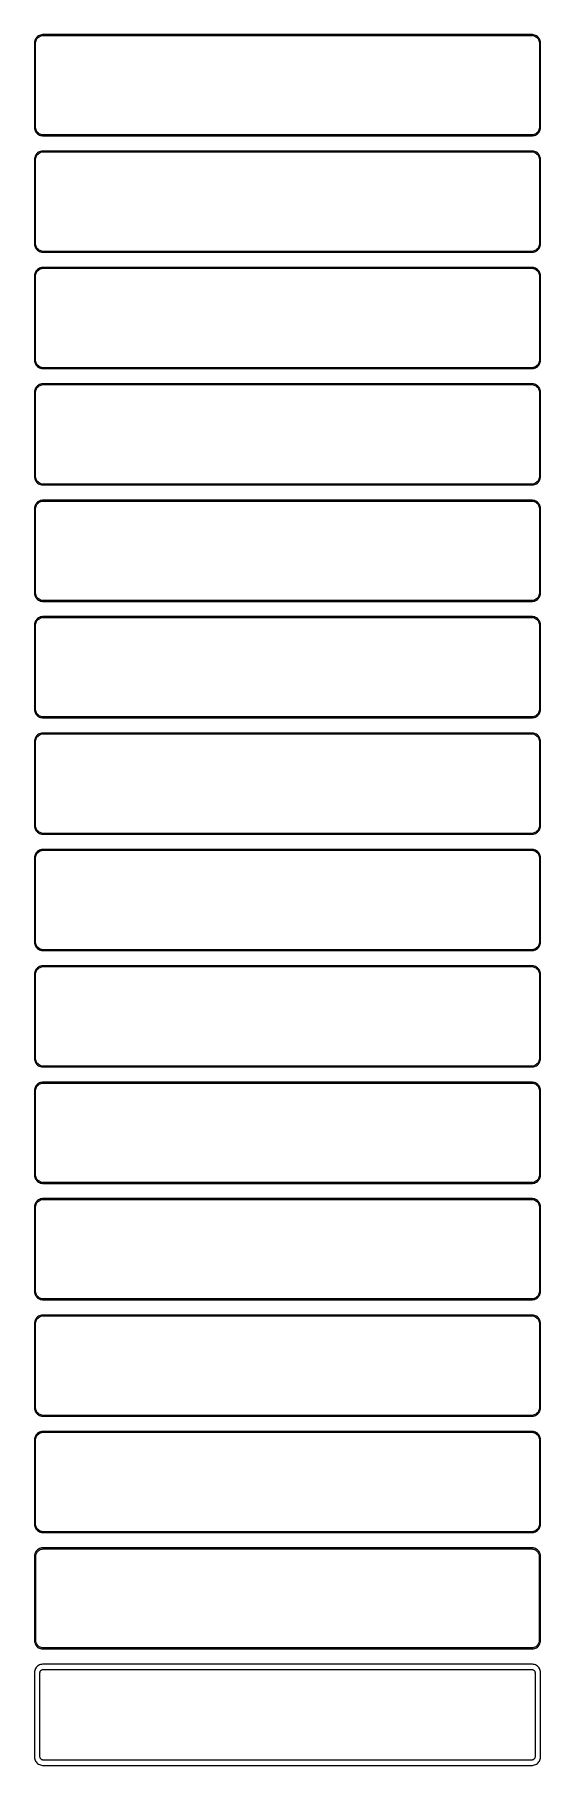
# Model space of a CAD drawing. Header units: metres. Extents: x -150 to 150, y 1005 to 2031.
import ezdxf

# ---------------------------------------------------------------- set-up
doc = ezdxf.new("R2010")
doc.units = ezdxf.units.M

msp = doc.modelspace()

# ---------------------------------------------------------------- linework, layer by layer
for p, q in [((-149.961, 2026.63), (-150, 2026)), ((-150, 2026), (-150, 1976)), ((-149.843, 2027.24), (-149.961, 2026.63)), ((-149.649, 2027.84), (-149.843, 2027.24)), ((-149.382, 2028.41), (-149.649, 2027.84)), ((-149.5, 2025.75), (-149.463, 2026.35)), ((-149.5, 1976.25), (-149.5, 2025.75)), ((-149.463, 2026.35), (-149.351, 2026.93)), ((-149.045, 2028.94), (-149.382, 2028.41)), ((-149.351, 2026.93), (-149.166, 2027.5)), ((-149.166, 2027.5), (-148.912, 2028.04)), ((-148.645, 2029.42), (-149.045, 2028.94)), ((-148.912, 2028.04), (-148.593, 2028.54)), ((-148.187, 2029.85), (-148.645, 2029.42)), ((-148.593, 2028.54), (-148.213, 2029)), ((-148.213, 2029), (-147.778, 2029.41)), ((-147.679, 2030.22), (-148.187, 2029.85)), ((-147.778, 2029.41), (-147.295, 2029.76)), ((-147.129, 2030.52), (-147.679, 2030.22)), ((-147.295, 2029.76), (-146.772, 2030.05)), ((-146.545, 2030.76), (-147.129, 2030.52)), ((-146.772, 2030.05), (-146.218, 2030.27)), ((-145.937, 2030.91), (-146.545, 2030.76)), ((-146.218, 2030.27), (-145.64, 2030.42)), ((-145.314, 2030.99), (-145.937, 2030.91)), ((-145.64, 2030.42), (-145.048, 2030.49)), ((145.314, 2030.99), (-145.314, 2030.99)), ((-145.048, 2030.49), (145.048, 2030.49)), ((145.048, 2030.49), (145.64, 2030.42)), ((145.937, 2030.91), (145.314, 2030.99)), ((145.64, 2030.42), (146.218, 2030.27)), ((146.545, 2030.76), (145.937, 2030.91)), ((146.218, 2030.27), (146.772, 2030.05)), ((147.129, 2030.52), (146.545, 2030.76)), ((146.772, 2030.05), (147.295, 2029.76)), ((147.679, 2030.22), (147.129, 2030.52)), ((147.295, 2029.76), (147.778, 2029.41)), ((148.187, 2029.85), (147.679, 2030.22)), ((147.778, 2029.41), (148.213, 2029)), ((148.645, 2029.42), (148.187, 2029.85)), ((148.213, 2029), (148.593, 2028.54)), ((148.593, 2028.54), (148.912, 2028.04)), ((149.045, 2028.94), (148.645, 2029.42)), ((148.912, 2028.04), (149.166, 2027.5)), ((149.382, 2028.41), (149.045, 2028.94)), ((149.166, 2027.5), (149.351, 2026.93)), ((149.351, 2026.93), (149.463, 2026.35)), ((149.649, 2027.84), (149.382, 2028.41)), ((149.463, 2026.35), (149.5, 2025.75)), ((149.5, 2025.75), (149.5, 1976.25)), ((149.843, 2027.24), (149.649, 2027.84)), ((149.961, 2026.63), (149.843, 2027.24)), ((150, 2026), (149.961, 2026.63)), ((150, 1976), (150, 2026)), ((-150, 1976), (-149.961, 1975.37)), ((-149.961, 1975.37), (-149.843, 1974.76)), ((-149.843, 1974.76), (-149.649, 1974.16)), ((-149.649, 1974.16), (-149.382, 1973.59)), ((-149.463, 1975.65), (-149.5, 1976.25)), ((-149.351, 1975.07), (-149.463, 1975.65)), ((-149.382, 1973.59), (-149.045, 1973.06)), ((-149.166, 1974.5), (-149.351, 1975.07)), ((-148.912, 1973.96), (-149.166, 1974.5)), ((-149.045, 1973.06), (-148.645, 1972.58)), ((-148.593, 1973.46), (-148.912, 1973.96)), ((-148.645, 1972.58), (-148.187, 1972.15)), ((-148.213, 1973), (-148.593, 1973.46)), ((-147.778, 1972.59), (-148.213, 1973)), ((-148.187, 1972.15), (-147.679, 1971.78)), ((-147.295, 1972.24), (-147.778, 1972.59)), ((-147.679, 1971.78), (-147.129, 1971.48)), ((-146.772, 1971.95), (-147.295, 1972.24)), ((-147.129, 1971.48), (-146.545, 1971.24)), ((-146.218, 1971.73), (-146.772, 1971.95)), ((-146.545, 1971.24), (-145.937, 1971.09)), ((-145.64, 1971.58), (-146.218, 1971.73)), ((-145.937, 1971.09), (-145.314, 1971.01)), ((-145.048, 1971.51), (-145.64, 1971.58)), ((-145.314, 1971.01), (145.314, 1971.01)), ((145.048, 1971.51), (-145.048, 1971.51)), ((145.64, 1971.58), (145.048, 1971.51)), ((145.314, 1971.01), (145.937, 1971.09)), ((146.218, 1971.73), (145.64, 1971.58)), ((145.937, 1971.09), (146.545, 1971.24)), ((146.772, 1971.95), (146.218, 1971.73)), ((146.545, 1971.24), (147.129, 1971.48)), ((147.295, 1972.24), (146.772, 1971.95)), ((147.129, 1971.48), (147.679, 1971.78)), ((147.778, 1972.59), (147.295, 1972.24)), ((147.679, 1971.78), (148.187, 1972.15)), ((148.213, 1973), (147.778, 1972.59)), ((148.187, 1972.15), (148.645, 1972.58)), ((148.593, 1973.46), (148.213, 1973)), ((148.912, 1973.96), (148.593, 1973.46)), ((148.645, 1972.58), (149.045, 1973.06)), ((149.166, 1974.5), (148.912, 1973.96)), ((149.045, 1973.06), (149.382, 1973.59)), ((149.351, 1975.07), (149.166, 1974.5)), ((149.463, 1975.65), (149.351, 1975.07)), ((149.382, 1973.59), (149.649, 1974.16)), ((149.5, 1976.25), (149.463, 1975.65)), ((149.649, 1974.16), (149.843, 1974.76)), ((149.843, 1974.76), (149.961, 1975.37)), ((149.961, 1975.37), (150, 1976)), ((-149.045, 1959.94), (-149.382, 1959.41)), ((-148.645, 1960.42), (-149.045, 1959.94)), ((-148.187, 1960.85), (-148.645, 1960.42)), ((-148.593, 1959.54), (-148.213, 1960)), ((-148.213, 1960), (-147.778, 1960.41)), ((-147.679, 1961.22), (-148.187, 1960.85)), ((-147.778, 1960.41), (-147.295, 1960.76)), ((-147.129, 1961.52), (-147.679, 1961.22)), ((-147.295, 1960.76), (-146.772, 1961.05)), ((-146.545, 1961.76), (-147.129, 1961.52)), ((-146.772, 1961.05), (-146.218, 1961.27)), ((-145.937, 1961.91), (-146.545, 1961.76)), ((-146.218, 1961.27), (-145.64, 1961.42)), ((-145.314, 1961.99), (-145.937, 1961.91)), ((-145.64, 1961.42), (-145.048, 1961.49)), ((145.314, 1961.99), (-145.314, 1961.99)), ((-145.048, 1961.49), (145.048, 1961.49)), ((145.048, 1961.49), (145.64, 1961.42)), ((145.937, 1961.91), (145.314, 1961.99)), ((145.64, 1961.42), (146.218, 1961.27)), ((146.545, 1961.76), (145.937, 1961.91)), ((146.218, 1961.27), (146.772, 1961.05)), ((147.129, 1961.52), (146.545, 1961.76)), ((146.772, 1961.05), (147.295, 1960.76)), ((147.679, 1961.22), (147.129, 1961.52)), ((147.295, 1960.76), (147.778, 1960.41)), ((148.187, 1960.85), (147.679, 1961.22)), ((147.778, 1960.41), (148.213, 1960)), ((148.645, 1960.42), (148.187, 1960.85)), ((148.213, 1960), (148.593, 1959.54)), ((149.045, 1959.94), (148.645, 1960.42)), ((149.382, 1959.41), (149.045, 1959.94)), ((-149.961, 1957.63), (-150, 1957)), ((-150, 1957), (-150, 1907)), ((-149.843, 1958.24), (-149.961, 1957.63)), ((-149.649, 1958.84), (-149.843, 1958.24)), ((-149.382, 1959.41), (-149.649, 1958.84)), ((-149.5, 1956.75), (-149.463, 1957.35)), ((-149.5, 1907.25), (-149.5, 1956.75)), ((-149.463, 1957.35), (-149.351, 1957.93)), ((-149.351, 1957.93), (-149.166, 1958.5)), ((-149.166, 1958.5), (-148.912, 1959.04)), ((-148.912, 1959.04), (-148.593, 1959.54)), ((148.593, 1959.54), (148.912, 1959.04)), ((148.912, 1959.04), (149.166, 1958.5)), ((149.166, 1958.5), (149.351, 1957.93)), ((149.351, 1957.93), (149.463, 1957.35)), ((149.649, 1958.84), (149.382, 1959.41)), ((149.463, 1957.35), (149.5, 1956.75)), ((149.5, 1956.75), (149.5, 1907.25)), ((149.843, 1958.24), (149.649, 1958.84)), ((149.961, 1957.63), (149.843, 1958.24)), ((150, 1957), (149.961, 1957.63)), ((150, 1907), (150, 1957)), ((-150, 1907), (-149.961, 1906.37)), ((-149.961, 1906.37), (-149.843, 1905.76)), ((-149.843, 1905.76), (-149.649, 1905.16)), ((-149.649, 1905.16), (-149.382, 1904.59)), ((-149.463, 1906.65), (-149.5, 1907.25)), ((-149.351, 1906.07), (-149.463, 1906.65)), ((-149.382, 1904.59), (-149.045, 1904.06)), ((-149.166, 1905.5), (-149.351, 1906.07)), ((-148.912, 1904.96), (-149.166, 1905.5)), ((-149.045, 1904.06), (-148.645, 1903.58)), ((-148.593, 1904.46), (-148.912, 1904.96)), ((-148.645, 1903.58), (-148.187, 1903.15)), ((-148.213, 1904), (-148.593, 1904.46)), ((-147.778, 1903.59), (-148.213, 1904)), ((-148.187, 1903.15), (-147.679, 1902.78)), ((-147.295, 1903.24), (-147.778, 1903.59)), ((-147.679, 1902.78), (-147.129, 1902.48)), ((-146.772, 1902.95), (-147.295, 1903.24)), ((-147.129, 1902.48), (-146.545, 1902.24)), ((-146.218, 1902.73), (-146.772, 1902.95)), ((-146.545, 1902.24), (-145.937, 1902.09)), ((-145.64, 1902.58), (-146.218, 1902.73)), ((-145.937, 1902.09), (-145.314, 1902.01)), ((-145.048, 1902.51), (-145.64, 1902.58)), ((-145.314, 1902.01), (145.314, 1902.01)), ((145.048, 1902.51), (-145.048, 1902.51)), ((145.64, 1902.58), (145.048, 1902.51)), ((145.314, 1902.01), (145.937, 1902.09)), ((146.218, 1902.73), (145.64, 1902.58)), ((145.937, 1902.09), (146.545, 1902.24)), ((146.772, 1902.95), (146.218, 1902.73)), ((146.545, 1902.24), (147.129, 1902.48)), ((147.295, 1903.24), (146.772, 1902.95)), ((147.129, 1902.48), (147.679, 1902.78)), ((147.778, 1903.59), (147.295, 1903.24)), ((147.679, 1902.78), (148.187, 1903.15)), ((148.213, 1904), (147.778, 1903.59)), ((148.187, 1903.15), (148.645, 1903.58)), ((148.593, 1904.46), (148.213, 1904)), ((148.912, 1904.96), (148.593, 1904.46)), ((148.645, 1903.58), (149.045, 1904.06)), ((149.166, 1905.5), (148.912, 1904.96)), ((149.045, 1904.06), (149.382, 1904.59)), ((149.351, 1906.07), (149.166, 1905.5)), ((149.463, 1906.65), (149.351, 1906.07)), ((149.382, 1904.59), (149.649, 1905.16)), ((149.5, 1907.25), (149.463, 1906.65)), ((149.649, 1905.16), (149.843, 1905.76)), ((149.843, 1905.76), (149.961, 1906.37)), ((149.961, 1906.37), (150, 1907)), ((-149.961, 1888.63), (-150, 1888)), ((-150, 1888), (-150, 1838)), ((-149.843, 1889.24), (-149.961, 1888.63)), ((-149.649, 1889.84), (-149.843, 1889.24)), ((-149.382, 1890.41), (-149.649, 1889.84)), ((-149.5, 1887.75), (-149.463, 1888.35)), ((-149.463, 1888.35), (-149.351, 1888.93)), ((-149.045, 1890.94), (-149.382, 1890.41)), ((-149.351, 1888.93), (-149.166, 1889.5)), ((-149.166, 1889.5), (-148.912, 1890.04)), ((-148.645, 1891.42), (-149.045, 1890.94)), ((-148.912, 1890.04), (-148.593, 1890.54)), ((-148.187, 1891.85), (-148.645, 1891.42)), ((-148.593, 1890.54), (-148.213, 1891)), ((-148.213, 1891), (-147.778, 1891.41)), ((-147.679, 1892.22), (-148.187, 1891.85)), ((-147.778, 1891.41), (-147.295, 1891.76)), ((-147.129, 1892.52), (-147.679, 1892.22)), ((-147.295, 1891.76), (-146.772, 1892.05)), ((-146.545, 1892.76), (-147.129, 1892.52)), ((-146.772, 1892.05), (-146.218, 1892.27)), ((-145.937, 1892.91), (-146.545, 1892.76)), ((-146.218, 1892.27), (-145.64, 1892.42)), ((-145.314, 1892.99), (-145.937, 1892.91)), ((-145.64, 1892.42), (-145.048, 1892.49)), ((145.314, 1892.99), (-145.314, 1892.99)), ((-145.048, 1892.49), (145.048, 1892.49)), ((145.048, 1892.49), (145.64, 1892.42)), ((145.937, 1892.91), (145.314, 1892.99)), ((145.64, 1892.42), (146.218, 1892.27)), ((146.545, 1892.76), (145.937, 1892.91)), ((146.218, 1892.27), (146.772, 1892.05)), ((147.129, 1892.52), (146.545, 1892.76)), ((146.772, 1892.05), (147.295, 1891.76)), ((147.679, 1892.22), (147.129, 1892.52)), ((147.295, 1891.76), (147.778, 1891.41)), ((148.187, 1891.85), (147.679, 1892.22)), ((147.778, 1891.41), (148.213, 1891)), ((148.645, 1891.42), (148.187, 1891.85)), ((148.213, 1891), (148.593, 1890.54)), ((148.593, 1890.54), (148.912, 1890.04)), ((149.045, 1890.94), (148.645, 1891.42)), ((148.912, 1890.04), (149.166, 1889.5)), ((149.382, 1890.41), (149.045, 1890.94)), ((149.166, 1889.5), (149.351, 1888.93)), ((149.351, 1888.93), (149.463, 1888.35)), ((149.649, 1889.84), (149.382, 1890.41)), ((149.463, 1888.35), (149.5, 1887.75)), ((149.843, 1889.24), (149.649, 1889.84)), ((149.961, 1888.63), (149.843, 1889.24)), ((150, 1888), (149.961, 1888.63)), ((150, 1838), (150, 1888)), ((-149.5, 1838.25), (-149.5, 1887.75)), ((149.5, 1887.75), (149.5, 1838.25)), ((-150, 1838), (-149.961, 1837.37)), ((-149.961, 1837.37), (-149.843, 1836.76)), ((-149.843, 1836.76), (-149.649, 1836.16)), ((-149.463, 1837.65), (-149.5, 1838.25)), ((-149.351, 1837.07), (-149.463, 1837.65)), ((-149.166, 1836.5), (-149.351, 1837.07)), ((149.351, 1837.07), (149.166, 1836.5)), ((149.463, 1837.65), (149.351, 1837.07)), ((149.5, 1838.25), (149.463, 1837.65)), ((149.649, 1836.16), (149.843, 1836.76)), ((149.843, 1836.76), (149.961, 1837.37)), ((149.961, 1837.37), (150, 1838)), ((-149.649, 1836.16), (-149.382, 1835.59)), ((-149.382, 1835.59), (-149.045, 1835.06)), ((-148.912, 1835.96), (-149.166, 1836.5)), ((-149.045, 1835.06), (-148.645, 1834.58)), ((-148.593, 1835.46), (-148.912, 1835.96)), ((-148.645, 1834.58), (-148.187, 1834.15)), ((-148.213, 1835), (-148.593, 1835.46)), ((-147.778, 1834.59), (-148.213, 1835)), ((-148.187, 1834.15), (-147.679, 1833.78)), ((-147.295, 1834.24), (-147.778, 1834.59)), ((-147.679, 1833.78), (-147.129, 1833.48)), ((-146.772, 1833.95), (-147.295, 1834.24)), ((-147.129, 1833.48), (-146.545, 1833.24)), ((-146.218, 1833.73), (-146.772, 1833.95)), ((-146.545, 1833.24), (-145.937, 1833.09)), ((-145.64, 1833.58), (-146.218, 1833.73)), ((-145.937, 1833.09), (-145.314, 1833.01)), ((-145.048, 1833.51), (-145.64, 1833.58)), ((-145.314, 1833.01), (145.314, 1833.01)), ((145.048, 1833.51), (-145.048, 1833.51)), ((145.64, 1833.58), (145.048, 1833.51)), ((145.314, 1833.01), (145.937, 1833.09)), ((146.218, 1833.73), (145.64, 1833.58)), ((145.937, 1833.09), (146.545, 1833.24)), ((146.772, 1833.95), (146.218, 1833.73)), ((146.545, 1833.24), (147.129, 1833.48)), ((147.295, 1834.24), (146.772, 1833.95)), ((147.129, 1833.48), (147.679, 1833.78)), ((147.778, 1834.59), (147.295, 1834.24)), ((147.679, 1833.78), (148.187, 1834.15)), ((148.213, 1835), (147.778, 1834.59)), ((148.187, 1834.15), (148.645, 1834.58)), ((148.593, 1835.46), (148.213, 1835)), ((148.912, 1835.96), (148.593, 1835.46)), ((148.645, 1834.58), (149.045, 1835.06)), ((149.166, 1836.5), (148.912, 1835.96)), ((149.045, 1835.06), (149.382, 1835.59)), ((149.382, 1835.59), (149.649, 1836.16)), ((-149.961, 1819.63), (-150, 1819)), ((-150, 1819), (-150, 1769)), ((-149.843, 1820.24), (-149.961, 1819.63)), ((-149.649, 1820.84), (-149.843, 1820.24)), ((-149.382, 1821.41), (-149.649, 1820.84)), ((-149.5, 1818.75), (-149.463, 1819.35)), ((-149.5, 1769.25), (-149.5, 1818.75)), ((-149.463, 1819.35), (-149.351, 1819.93)), ((-149.045, 1821.94), (-149.382, 1821.41)), ((-149.351, 1819.93), (-149.166, 1820.5)), ((-149.166, 1820.5), (-148.912, 1821.04)), ((-148.645, 1822.42), (-149.045, 1821.94)), ((-148.912, 1821.04), (-148.593, 1821.54)), ((-148.187, 1822.85), (-148.645, 1822.42)), ((-148.593, 1821.54), (-148.213, 1822)), ((-148.213, 1822), (-147.778, 1822.41)), ((-147.679, 1823.22), (-148.187, 1822.85)), ((-147.778, 1822.41), (-147.295, 1822.76)), ((-147.129, 1823.52), (-147.679, 1823.22)), ((-147.295, 1822.76), (-146.772, 1823.05)), ((-146.545, 1823.76), (-147.129, 1823.52)), ((-146.772, 1823.05), (-146.218, 1823.27)), ((-145.937, 1823.91), (-146.545, 1823.76)), ((-146.218, 1823.27), (-145.64, 1823.42)), ((-145.314, 1823.99), (-145.937, 1823.91)), ((-145.64, 1823.42), (-145.048, 1823.49)), ((145.314, 1823.99), (-145.314, 1823.99)), ((-145.048, 1823.49), (145.048, 1823.49)), ((145.048, 1823.49), (145.64, 1823.42)), ((145.937, 1823.91), (145.314, 1823.99)), ((145.64, 1823.42), (146.218, 1823.27)), ((146.545, 1823.76), (145.937, 1823.91)), ((146.218, 1823.27), (146.772, 1823.05)), ((147.129, 1823.52), (146.545, 1823.76)), ((146.772, 1823.05), (147.295, 1822.76)), ((147.679, 1823.22), (147.129, 1823.52)), ((147.295, 1822.76), (147.778, 1822.41)), ((148.187, 1822.85), (147.679, 1823.22)), ((147.778, 1822.41), (148.213, 1822)), ((148.645, 1822.42), (148.187, 1822.85)), ((148.213, 1822), (148.593, 1821.54)), ((148.593, 1821.54), (148.912, 1821.04)), ((149.045, 1821.94), (148.645, 1822.42)), ((148.912, 1821.04), (149.166, 1820.5)), ((149.382, 1821.41), (149.045, 1821.94)), ((149.166, 1820.5), (149.351, 1819.93)), ((149.351, 1819.93), (149.463, 1819.35)), ((149.649, 1820.84), (149.382, 1821.41)), ((149.463, 1819.35), (149.5, 1818.75)), ((149.5, 1818.75), (149.5, 1769.25)), ((149.843, 1820.24), (149.649, 1820.84)), ((149.961, 1819.63), (149.843, 1820.24)), ((150, 1819), (149.961, 1819.63)), ((150, 1769), (150, 1819)), ((-150, 1769), (-149.961, 1768.37)), ((-149.961, 1768.37), (-149.843, 1767.76)), ((-149.843, 1767.76), (-149.649, 1767.16)), ((-149.649, 1767.16), (-149.382, 1766.59)), ((-149.463, 1768.65), (-149.5, 1769.25)), ((-149.351, 1768.07), (-149.463, 1768.65)), ((-149.382, 1766.59), (-149.045, 1766.06)), ((-149.166, 1767.5), (-149.351, 1768.07)), ((-148.912, 1766.96), (-149.166, 1767.5)), ((-149.045, 1766.06), (-148.645, 1765.58)), ((-148.593, 1766.46), (-148.912, 1766.96)), ((-148.645, 1765.58), (-148.187, 1765.15)), ((-148.213, 1766), (-148.593, 1766.46)), ((-147.778, 1765.59), (-148.213, 1766)), ((-148.187, 1765.15), (-147.679, 1764.78)), ((-147.295, 1765.24), (-147.778, 1765.59)), ((-147.679, 1764.78), (-147.129, 1764.48)), ((-146.772, 1764.95), (-147.295, 1765.24)), ((-146.218, 1764.73), (-146.772, 1764.95)), ((-145.64, 1764.58), (-146.218, 1764.73)), ((146.218, 1764.73), (145.64, 1764.58)), ((146.772, 1764.95), (146.218, 1764.73)), ((147.295, 1765.24), (146.772, 1764.95)), ((147.129, 1764.48), (147.679, 1764.78)), ((147.778, 1765.59), (147.295, 1765.24)), ((147.679, 1764.78), (148.187, 1765.15)), ((148.213, 1766), (147.778, 1765.59)), ((148.187, 1765.15), (148.645, 1765.58)), ((148.593, 1766.46), (148.213, 1766)), ((148.912, 1766.96), (148.593, 1766.46)), ((148.645, 1765.58), (149.045, 1766.06)), ((149.166, 1767.5), (148.912, 1766.96)), ((149.045, 1766.06), (149.382, 1766.59)), ((149.351, 1768.07), (149.166, 1767.5)), ((149.463, 1768.65), (149.351, 1768.07)), ((149.382, 1766.59), (149.649, 1767.16)), ((149.5, 1769.25), (149.463, 1768.65)), ((149.649, 1767.16), (149.843, 1767.76)), ((149.843, 1767.76), (149.961, 1768.37)), ((149.961, 1768.37), (150, 1769)), ((-147.129, 1754.52), (-147.679, 1754.22)), ((-147.129, 1764.48), (-146.545, 1764.24)), ((-146.545, 1754.76), (-147.129, 1754.52)), ((-146.545, 1764.24), (-145.937, 1764.09)), ((-145.937, 1754.91), (-146.545, 1754.76)), ((-145.937, 1764.09), (-145.314, 1764.01)), ((-145.314, 1754.99), (-145.937, 1754.91)), ((-145.048, 1764.51), (-145.64, 1764.58)), ((-145.64, 1754.42), (-145.048, 1754.49)), ((-145.314, 1764.01), (145.314, 1764.01)), ((145.314, 1754.99), (-145.314, 1754.99)), ((145.048, 1764.51), (-145.048, 1764.51)), ((-145.048, 1754.49), (145.048, 1754.49)), ((145.64, 1764.58), (145.048, 1764.51)), ((145.048, 1754.49), (145.64, 1754.42)), ((145.314, 1764.01), (145.937, 1764.09)), ((145.937, 1754.91), (145.314, 1754.99)), ((145.937, 1764.09), (146.545, 1764.24)), ((146.545, 1754.76), (145.937, 1754.91)), ((146.545, 1764.24), (147.129, 1764.48)), ((147.129, 1754.52), (146.545, 1754.76)), ((147.679, 1754.22), (147.129, 1754.52)), ((-149.961, 1750.63), (-150, 1750)), ((-150, 1750), (-150, 1700)), ((-149.843, 1751.24), (-149.961, 1750.63)), ((-149.649, 1751.84), (-149.843, 1751.24)), ((-149.382, 1752.41), (-149.649, 1751.84)), ((-149.5, 1749.75), (-149.463, 1750.35)), ((-149.5, 1700.25), (-149.5, 1749.75)), ((-149.463, 1750.35), (-149.351, 1750.93)), ((-149.045, 1752.94), (-149.382, 1752.41)), ((-149.351, 1750.93), (-149.166, 1751.5)), ((-149.166, 1751.5), (-148.912, 1752.04)), ((-148.645, 1753.42), (-149.045, 1752.94)), ((-148.912, 1752.04), (-148.593, 1752.54)), ((-148.187, 1753.85), (-148.645, 1753.42)), ((-148.593, 1752.54), (-148.213, 1753)), ((-148.213, 1753), (-147.778, 1753.41)), ((-147.679, 1754.22), (-148.187, 1753.85)), ((-147.778, 1753.41), (-147.295, 1753.76)), ((-147.295, 1753.76), (-146.772, 1754.05)), ((-146.772, 1754.05), (-146.218, 1754.27)), ((-146.218, 1754.27), (-145.64, 1754.42)), ((145.64, 1754.42), (146.218, 1754.27)), ((146.218, 1754.27), (146.772, 1754.05)), ((146.772, 1754.05), (147.295, 1753.76)), ((147.295, 1753.76), (147.778, 1753.41)), ((148.187, 1753.85), (147.679, 1754.22)), ((147.778, 1753.41), (148.213, 1753)), ((148.645, 1753.42), (148.187, 1753.85)), ((148.213, 1753), (148.593, 1752.54)), ((148.593, 1752.54), (148.912, 1752.04)), ((149.045, 1752.94), (148.645, 1753.42)), ((148.912, 1752.04), (149.166, 1751.5)), ((149.382, 1752.41), (149.045, 1752.94)), ((149.166, 1751.5), (149.351, 1750.93)), ((149.351, 1750.93), (149.463, 1750.35)), ((149.649, 1751.84), (149.382, 1752.41)), ((149.463, 1750.35), (149.5, 1749.75)), ((149.5, 1749.75), (149.5, 1700.25)), ((149.843, 1751.24), (149.649, 1751.84)), ((149.961, 1750.63), (149.843, 1751.24)), ((150, 1750), (149.961, 1750.63)), ((150, 1700), (150, 1750)), ((-150, 1700), (-149.961, 1699.37)), ((-149.961, 1699.37), (-149.843, 1698.76)), ((-149.843, 1698.76), (-149.649, 1698.16)), ((-149.649, 1698.16), (-149.382, 1697.59)), ((-149.463, 1699.65), (-149.5, 1700.25)), ((-149.351, 1699.07), (-149.463, 1699.65)), ((-149.382, 1697.59), (-149.045, 1697.06)), ((-149.166, 1698.5), (-149.351, 1699.07)), ((-148.912, 1697.96), (-149.166, 1698.5)), ((-149.045, 1697.06), (-148.645, 1696.58)), ((-148.593, 1697.46), (-148.912, 1697.96)), ((-148.645, 1696.58), (-148.187, 1696.15)), ((-148.213, 1697), (-148.593, 1697.46)), ((-147.778, 1696.59), (-148.213, 1697)), ((-148.187, 1696.15), (-147.679, 1695.78)), ((-147.295, 1696.24), (-147.778, 1696.59)), ((-147.679, 1695.78), (-147.129, 1695.48)), ((-146.772, 1695.95), (-147.295, 1696.24)), ((-147.129, 1695.48), (-146.545, 1695.24)), ((-146.218, 1695.73), (-146.772, 1695.95)), ((-146.545, 1695.24), (-145.937, 1695.09)), ((-145.64, 1695.58), (-146.218, 1695.73)), ((-145.937, 1695.09), (-145.314, 1695.01)), ((-145.048, 1695.51), (-145.64, 1695.58)), ((-145.314, 1695.01), (145.314, 1695.01)), ((145.048, 1695.51), (-145.048, 1695.51)), ((145.64, 1695.58), (145.048, 1695.51)), ((145.314, 1695.01), (145.937, 1695.09)), ((146.218, 1695.73), (145.64, 1695.58)), ((145.937, 1695.09), (146.545, 1695.24)), ((146.772, 1695.95), (146.218, 1695.73)), ((146.545, 1695.24), (147.129, 1695.48)), ((147.295, 1696.24), (146.772, 1695.95)), ((147.129, 1695.48), (147.679, 1695.78)), ((147.778, 1696.59), (147.295, 1696.24)), ((147.679, 1695.78), (148.187, 1696.15)), ((148.213, 1697), (147.778, 1696.59)), ((148.187, 1696.15), (148.645, 1696.58)), ((148.593, 1697.46), (148.213, 1697)), ((148.912, 1697.96), (148.593, 1697.46)), ((148.645, 1696.58), (149.045, 1697.06)), ((149.166, 1698.5), (148.912, 1697.96)), ((149.045, 1697.06), (149.382, 1697.59)), ((149.351, 1699.07), (149.166, 1698.5)), ((149.463, 1699.65), (149.351, 1699.07)), ((149.382, 1697.59), (149.649, 1698.16)), ((149.5, 1700.25), (149.463, 1699.65)), ((149.649, 1698.16), (149.843, 1698.76)), ((149.843, 1698.76), (149.961, 1699.37)), ((149.961, 1699.37), (150, 1700)), ((-149.649, 1682.84), (-149.843, 1682.24)), ((-149.382, 1683.41), (-149.649, 1682.84)), ((-149.045, 1683.94), (-149.382, 1683.41)), ((-149.166, 1682.5), (-148.912, 1683.04)), ((-148.645, 1684.42), (-149.045, 1683.94)), ((-148.912, 1683.04), (-148.593, 1683.54)), ((-148.187, 1684.85), (-148.645, 1684.42)), ((-148.593, 1683.54), (-148.213, 1684)), ((-148.213, 1684), (-147.778, 1684.41)), ((-147.679, 1685.22), (-148.187, 1684.85)), ((-147.778, 1684.41), (-147.295, 1684.76)), ((-147.129, 1685.52), (-147.679, 1685.22)), ((-147.295, 1684.76), (-146.772, 1685.05)), ((-146.545, 1685.76), (-147.129, 1685.52)), ((-146.772, 1685.05), (-146.218, 1685.27)), ((-145.937, 1685.91), (-146.545, 1685.76)), ((-146.218, 1685.27), (-145.64, 1685.42)), ((-145.314, 1685.99), (-145.937, 1685.91)), ((-145.64, 1685.42), (-145.048, 1685.49)), ((145.314, 1685.99), (-145.314, 1685.99)), ((-145.048, 1685.49), (145.048, 1685.49)), ((145.048, 1685.49), (145.64, 1685.42)), ((145.937, 1685.91), (145.314, 1685.99)), ((145.64, 1685.42), (146.218, 1685.27)), ((146.545, 1685.76), (145.937, 1685.91)), ((146.218, 1685.27), (146.772, 1685.05)), ((147.129, 1685.52), (146.545, 1685.76)), ((146.772, 1685.05), (147.295, 1684.76)), ((147.679, 1685.22), (147.129, 1685.52)), ((147.295, 1684.76), (147.778, 1684.41)), ((148.187, 1684.85), (147.679, 1685.22)), ((147.778, 1684.41), (148.213, 1684)), ((148.645, 1684.42), (148.187, 1684.85)), ((148.213, 1684), (148.593, 1683.54)), ((148.593, 1683.54), (148.912, 1683.04)), ((149.045, 1683.94), (148.645, 1684.42)), ((148.912, 1683.04), (149.166, 1682.5)), ((149.382, 1683.41), (149.045, 1683.94)), ((149.649, 1682.84), (149.382, 1683.41)), ((149.843, 1682.24), (149.649, 1682.84)), ((-149.961, 1681.63), (-150, 1681)), ((-150, 1681), (-150, 1631)), ((-149.843, 1682.24), (-149.961, 1681.63)), ((-149.5, 1680.75), (-149.463, 1681.35)), ((-149.5, 1631.25), (-149.5, 1680.75)), ((-149.463, 1681.35), (-149.351, 1681.93)), ((-149.351, 1681.93), (-149.166, 1682.5)), ((149.166, 1682.5), (149.351, 1681.93)), ((149.351, 1681.93), (149.463, 1681.35)), ((149.463, 1681.35), (149.5, 1680.75)), ((149.5, 1680.75), (149.5, 1631.25)), ((149.961, 1681.63), (149.843, 1682.24)), ((150, 1681), (149.961, 1681.63)), ((150, 1631), (150, 1681)), ((-150, 1631), (-149.961, 1630.37)), ((-149.961, 1630.37), (-149.843, 1629.76)), ((-149.843, 1629.76), (-149.649, 1629.16)), ((-149.649, 1629.16), (-149.382, 1628.59)), ((-149.463, 1630.65), (-149.5, 1631.25)), ((-149.351, 1630.07), (-149.463, 1630.65)), ((-149.382, 1628.59), (-149.045, 1628.06)), ((-149.166, 1629.5), (-149.351, 1630.07)), ((-148.912, 1628.96), (-149.166, 1629.5)), ((-149.045, 1628.06), (-148.645, 1627.58)), ((-148.593, 1628.46), (-148.912, 1628.96)), ((-148.645, 1627.58), (-148.187, 1627.15)), ((-148.213, 1628), (-148.593, 1628.46)), ((-147.778, 1627.59), (-148.213, 1628)), ((-148.187, 1627.15), (-147.679, 1626.78)), ((-147.295, 1627.24), (-147.778, 1627.59)), ((-147.679, 1626.78), (-147.129, 1626.48)), ((-146.772, 1626.95), (-147.295, 1627.24)), ((-147.129, 1626.48), (-146.545, 1626.24)), ((-146.218, 1626.73), (-146.772, 1626.95)), ((-146.545, 1626.24), (-145.937, 1626.09)), ((-145.64, 1626.58), (-146.218, 1626.73)), ((-145.937, 1626.09), (-145.314, 1626.01)), ((-145.048, 1626.51), (-145.64, 1626.58)), ((-145.314, 1626.01), (145.314, 1626.01)), ((145.048, 1626.51), (-145.048, 1626.51)), ((145.64, 1626.58), (145.048, 1626.51)), ((145.314, 1626.01), (145.937, 1626.09)), ((146.218, 1626.73), (145.64, 1626.58)), ((145.937, 1626.09), (146.545, 1626.24)), ((146.772, 1626.95), (146.218, 1626.73)), ((146.545, 1626.24), (147.129, 1626.48)), ((147.295, 1627.24), (146.772, 1626.95)), ((147.129, 1626.48), (147.679, 1626.78)), ((147.778, 1627.59), (147.295, 1627.24)), ((147.679, 1626.78), (148.187, 1627.15)), ((148.213, 1628), (147.778, 1627.59)), ((148.187, 1627.15), (148.645, 1627.58)), ((148.593, 1628.46), (148.213, 1628)), ((148.912, 1628.96), (148.593, 1628.46)), ((148.645, 1627.58), (149.045, 1628.06)), ((149.166, 1629.5), (148.912, 1628.96)), ((149.045, 1628.06), (149.382, 1628.59)), ((149.351, 1630.07), (149.166, 1629.5)), ((149.463, 1630.65), (149.351, 1630.07)), ((149.382, 1628.59), (149.649, 1629.16)), ((149.5, 1631.25), (149.463, 1630.65)), ((149.649, 1629.16), (149.843, 1629.76)), ((149.843, 1629.76), (149.961, 1630.37)), ((149.961, 1630.37), (150, 1631)), ((-149.961, 1612.63), (-150, 1612)), ((-150, 1612), (-150, 1562)), ((-149.843, 1613.24), (-149.961, 1612.63)), ((-149.649, 1613.84), (-149.843, 1613.24)), ((-149.382, 1614.41), (-149.649, 1613.84)), ((-149.5, 1611.75), (-149.463, 1612.35)), ((-149.5, 1562.25), (-149.5, 1611.75)), ((-149.463, 1612.35), (-149.351, 1612.93)), ((-149.045, 1614.94), (-149.382, 1614.41)), ((-149.351, 1612.93), (-149.166, 1613.5)), ((-149.166, 1613.5), (-148.912, 1614.04)), ((-148.645, 1615.42), (-149.045, 1614.94)), ((-148.912, 1614.04), (-148.593, 1614.54)), ((-148.187, 1615.85), (-148.645, 1615.42)), ((-148.593, 1614.54), (-148.213, 1615)), ((-148.213, 1615), (-147.778, 1615.41)), ((-147.679, 1616.22), (-148.187, 1615.85)), ((-147.778, 1615.41), (-147.295, 1615.76)), ((-147.129, 1616.52), (-147.679, 1616.22)), ((-147.295, 1615.76), (-146.772, 1616.05)), ((-146.545, 1616.76), (-147.129, 1616.52)), ((-146.772, 1616.05), (-146.218, 1616.27)), ((-145.937, 1616.91), (-146.545, 1616.76)), ((-146.218, 1616.27), (-145.64, 1616.42)), ((-145.314, 1616.99), (-145.937, 1616.91)), ((-145.64, 1616.42), (-145.048, 1616.49)), ((145.314, 1616.99), (-145.314, 1616.99)), ((-145.048, 1616.49), (145.048, 1616.49)), ((145.048, 1616.49), (145.64, 1616.42)), ((145.937, 1616.91), (145.314, 1616.99)), ((145.64, 1616.42), (146.218, 1616.27)), ((146.545, 1616.76), (145.937, 1616.91)), ((146.218, 1616.27), (146.772, 1616.05)), ((147.129, 1616.52), (146.545, 1616.76)), ((146.772, 1616.05), (147.295, 1615.76)), ((147.679, 1616.22), (147.129, 1616.52)), ((147.295, 1615.76), (147.778, 1615.41)), ((148.187, 1615.85), (147.679, 1616.22)), ((147.778, 1615.41), (148.213, 1615)), ((148.645, 1615.42), (148.187, 1615.85)), ((148.213, 1615), (148.593, 1614.54)), ((148.593, 1614.54), (148.912, 1614.04)), ((149.045, 1614.94), (148.645, 1615.42)), ((148.912, 1614.04), (149.166, 1613.5)), ((149.382, 1614.41), (149.045, 1614.94)), ((149.166, 1613.5), (149.351, 1612.93)), ((149.351, 1612.93), (149.463, 1612.35)), ((149.649, 1613.84), (149.382, 1614.41)), ((149.463, 1612.35), (149.5, 1611.75)), ((149.5, 1611.75), (149.5, 1562.25)), ((149.843, 1613.24), (149.649, 1613.84)), ((149.961, 1612.63), (149.843, 1613.24)), ((150, 1612), (149.961, 1612.63)), ((150, 1562), (150, 1612)), ((-150, 1562), (-149.961, 1561.37)), ((-149.961, 1561.37), (-149.843, 1560.76)), ((-149.843, 1560.76), (-149.649, 1560.16)), ((-149.649, 1560.16), (-149.382, 1559.59)), ((-149.463, 1561.65), (-149.5, 1562.25)), ((-149.351, 1561.07), (-149.463, 1561.65)), ((-149.382, 1559.59), (-149.045, 1559.06)), ((-149.166, 1560.5), (-149.351, 1561.07)), ((-148.912, 1559.96), (-149.166, 1560.5)), ((-148.593, 1559.46), (-148.912, 1559.96)), ((148.912, 1559.96), (148.593, 1559.46)), ((149.166, 1560.5), (148.912, 1559.96)), ((149.045, 1559.06), (149.382, 1559.59)), ((149.351, 1561.07), (149.166, 1560.5)), ((149.463, 1561.65), (149.351, 1561.07)), ((149.382, 1559.59), (149.649, 1560.16)), ((149.5, 1562.25), (149.463, 1561.65)), ((149.649, 1560.16), (149.843, 1560.76)), ((149.843, 1560.76), (149.961, 1561.37)), ((149.961, 1561.37), (150, 1562)), ((-149.045, 1559.06), (-148.645, 1558.58)), ((-148.645, 1558.58), (-148.187, 1558.15)), ((-148.213, 1559), (-148.593, 1559.46)), ((-147.778, 1558.59), (-148.213, 1559)), ((-148.187, 1558.15), (-147.679, 1557.78)), ((-147.295, 1558.24), (-147.778, 1558.59)), ((-147.679, 1557.78), (-147.129, 1557.48)), ((-146.772, 1557.95), (-147.295, 1558.24)), ((-147.129, 1557.48), (-146.545, 1557.24)), ((-146.218, 1557.73), (-146.772, 1557.95)), ((-146.545, 1557.24), (-145.937, 1557.09)), ((-145.64, 1557.58), (-146.218, 1557.73)), ((-145.937, 1557.09), (-145.314, 1557.01)), ((-145.048, 1557.51), (-145.64, 1557.58)), ((-145.314, 1557.01), (145.314, 1557.01)), ((145.048, 1557.51), (-145.048, 1557.51)), ((145.64, 1557.58), (145.048, 1557.51)), ((145.314, 1557.01), (145.937, 1557.09)), ((146.218, 1557.73), (145.64, 1557.58)), ((145.937, 1557.09), (146.545, 1557.24)), ((146.772, 1557.95), (146.218, 1557.73)), ((146.545, 1557.24), (147.129, 1557.48)), ((147.295, 1558.24), (146.772, 1557.95)), ((147.129, 1557.48), (147.679, 1557.78)), ((147.778, 1558.59), (147.295, 1558.24)), ((147.679, 1557.78), (148.187, 1558.15)), ((148.213, 1559), (147.778, 1558.59)), ((148.187, 1558.15), (148.645, 1558.58)), ((148.593, 1559.46), (148.213, 1559)), ((148.645, 1558.58), (149.045, 1559.06)), ((-149.961, 1543.63), (-150, 1543)), ((-150, 1543), (-150, 1493)), ((-149.843, 1544.24), (-149.961, 1543.63)), ((-149.649, 1544.84), (-149.843, 1544.24)), ((-149.382, 1545.41), (-149.649, 1544.84)), ((-149.5, 1542.75), (-149.463, 1543.35)), ((-149.5, 1493.25), (-149.5, 1542.75)), ((-149.463, 1543.35), (-149.351, 1543.93)), ((-149.045, 1545.94), (-149.382, 1545.41)), ((-149.351, 1543.93), (-149.166, 1544.5)), ((-149.166, 1544.5), (-148.912, 1545.04)), ((-148.645, 1546.42), (-149.045, 1545.94)), ((-148.912, 1545.04), (-148.593, 1545.54)), ((-148.187, 1546.85), (-148.645, 1546.42)), ((-148.593, 1545.54), (-148.213, 1546)), ((-148.213, 1546), (-147.778, 1546.41)), ((-147.679, 1547.22), (-148.187, 1546.85)), ((-147.778, 1546.41), (-147.295, 1546.76)), ((-147.129, 1547.52), (-147.679, 1547.22)), ((-147.295, 1546.76), (-146.772, 1547.05)), ((-146.545, 1547.76), (-147.129, 1547.52)), ((-146.772, 1547.05), (-146.218, 1547.27)), ((-145.937, 1547.91), (-146.545, 1547.76)), ((-146.218, 1547.27), (-145.64, 1547.42)), ((-145.314, 1547.99), (-145.937, 1547.91)), ((-145.64, 1547.42), (-145.048, 1547.49)), ((145.314, 1547.99), (-145.314, 1547.99)), ((-145.048, 1547.49), (145.048, 1547.49)), ((145.048, 1547.49), (145.64, 1547.42)), ((145.937, 1547.91), (145.314, 1547.99)), ((145.64, 1547.42), (146.218, 1547.27)), ((146.545, 1547.76), (145.937, 1547.91)), ((146.218, 1547.27), (146.772, 1547.05)), ((147.129, 1547.52), (146.545, 1547.76)), ((146.772, 1547.05), (147.295, 1546.76)), ((147.679, 1547.22), (147.129, 1547.52)), ((147.295, 1546.76), (147.778, 1546.41)), ((148.187, 1546.85), (147.679, 1547.22)), ((147.778, 1546.41), (148.213, 1546)), ((148.645, 1546.42), (148.187, 1546.85)), ((148.213, 1546), (148.593, 1545.54)), ((148.593, 1545.54), (148.912, 1545.04)), ((149.045, 1545.94), (148.645, 1546.42)), ((148.912, 1545.04), (149.166, 1544.5)), ((149.382, 1545.41), (149.045, 1545.94)), ((149.166, 1544.5), (149.351, 1543.93)), ((149.351, 1543.93), (149.463, 1543.35)), ((149.649, 1544.84), (149.382, 1545.41)), ((149.463, 1543.35), (149.5, 1542.75)), ((149.5, 1542.75), (149.5, 1493.25)), ((149.843, 1544.24), (149.649, 1544.84)), ((149.961, 1543.63), (149.843, 1544.24)), ((150, 1543), (149.961, 1543.63)), ((150, 1493), (150, 1543)), ((-150, 1493), (-149.961, 1492.37)), ((-149.961, 1492.37), (-149.843, 1491.76)), ((-149.843, 1491.76), (-149.649, 1491.16)), ((-149.649, 1491.16), (-149.382, 1490.59)), ((-149.463, 1492.65), (-149.5, 1493.25)), ((-149.351, 1492.07), (-149.463, 1492.65)), ((-149.382, 1490.59), (-149.045, 1490.06)), ((-149.166, 1491.5), (-149.351, 1492.07)), ((-148.912, 1490.96), (-149.166, 1491.5)), ((-149.045, 1490.06), (-148.645, 1489.58)), ((-148.593, 1490.46), (-148.912, 1490.96)), ((-148.645, 1489.58), (-148.187, 1489.15)), ((-148.213, 1490), (-148.593, 1490.46)), ((-147.778, 1489.59), (-148.213, 1490)), ((-148.187, 1489.15), (-147.679, 1488.78)), ((-147.295, 1489.24), (-147.778, 1489.59)), ((-147.679, 1488.78), (-147.129, 1488.48)), ((-146.772, 1488.95), (-147.295, 1489.24)), ((-147.129, 1488.48), (-146.545, 1488.24)), ((-146.218, 1488.73), (-146.772, 1488.95)), ((-146.545, 1488.24), (-145.937, 1488.09)), ((-145.64, 1488.58), (-146.218, 1488.73)), ((-145.937, 1488.09), (-145.314, 1488.01)), ((-145.048, 1488.51), (-145.64, 1488.58)), ((-145.314, 1488.01), (145.314, 1488.01)), ((145.048, 1488.51), (-145.048, 1488.51)), ((145.64, 1488.58), (145.048, 1488.51)), ((145.314, 1488.01), (145.937, 1488.09)), ((146.218, 1488.73), (145.64, 1488.58)), ((145.937, 1488.09), (146.545, 1488.24)), ((146.772, 1488.95), (146.218, 1488.73)), ((146.545, 1488.24), (147.129, 1488.48)), ((147.295, 1489.24), (146.772, 1488.95)), ((147.129, 1488.48), (147.679, 1488.78)), ((147.778, 1489.59), (147.295, 1489.24)), ((147.679, 1488.78), (148.187, 1489.15)), ((148.213, 1490), (147.778, 1489.59)), ((148.187, 1489.15), (148.645, 1489.58)), ((148.593, 1490.46), (148.213, 1490)), ((148.912, 1490.96), (148.593, 1490.46)), ((148.645, 1489.58), (149.045, 1490.06)), ((149.166, 1491.5), (148.912, 1490.96)), ((149.045, 1490.06), (149.382, 1490.59)), ((149.351, 1492.07), (149.166, 1491.5)), ((149.463, 1492.65), (149.351, 1492.07)), ((149.382, 1490.59), (149.649, 1491.16)), ((149.5, 1493.25), (149.463, 1492.65)), ((149.649, 1491.16), (149.843, 1491.76)), ((149.843, 1491.76), (149.961, 1492.37)), ((149.961, 1492.37), (150, 1493)), ((-148.645, 1477.42), (-149.045, 1476.94)), ((-148.187, 1477.85), (-148.645, 1477.42)), ((-147.679, 1478.22), (-148.187, 1477.85)), ((-147.778, 1477.41), (-147.295, 1477.76)), ((-147.129, 1478.52), (-147.679, 1478.22)), ((-147.295, 1477.76), (-146.772, 1478.05)), ((-146.545, 1478.76), (-147.129, 1478.52)), ((-146.772, 1478.05), (-146.218, 1478.27)), ((-145.937, 1478.91), (-146.545, 1478.76)), ((-146.218, 1478.27), (-145.64, 1478.42)), ((-145.314, 1478.99), (-145.937, 1478.91)), ((-145.64, 1478.42), (-145.048, 1478.49)), ((145.314, 1478.99), (-145.314, 1478.99)), ((-145.048, 1478.49), (145.048, 1478.49)), ((145.048, 1478.49), (145.64, 1478.42)), ((145.937, 1478.91), (145.314, 1478.99)), ((145.64, 1478.42), (146.218, 1478.27)), ((146.545, 1478.76), (145.937, 1478.91)), ((146.218, 1478.27), (146.772, 1478.05)), ((147.129, 1478.52), (146.545, 1478.76)), ((146.772, 1478.05), (147.295, 1477.76)), ((147.679, 1478.22), (147.129, 1478.52)), ((147.295, 1477.76), (147.778, 1477.41)), ((148.187, 1477.85), (147.679, 1478.22)), ((148.645, 1477.42), (148.187, 1477.85)), ((149.045, 1476.94), (148.645, 1477.42)), ((-149.961, 1474.63), (-150, 1474)), ((-150, 1474), (-150, 1424)), ((-149.843, 1475.24), (-149.961, 1474.63)), ((-149.649, 1475.84), (-149.843, 1475.24)), ((-149.382, 1476.41), (-149.649, 1475.84)), ((-149.5, 1473.75), (-149.463, 1474.35)), ((-149.5, 1424.25), (-149.5, 1473.75)), ((-149.463, 1474.35), (-149.351, 1474.93)), ((-149.045, 1476.94), (-149.382, 1476.41)), ((-149.351, 1474.93), (-149.166, 1475.5)), ((-149.166, 1475.5), (-148.912, 1476.04)), ((-148.912, 1476.04), (-148.593, 1476.54)), ((-148.593, 1476.54), (-148.213, 1477)), ((-148.213, 1477), (-147.778, 1477.41)), ((147.778, 1477.41), (148.213, 1477)), ((148.213, 1477), (148.593, 1476.54)), ((148.593, 1476.54), (148.912, 1476.04)), ((148.912, 1476.04), (149.166, 1475.5)), ((149.382, 1476.41), (149.045, 1476.94)), ((149.166, 1475.5), (149.351, 1474.93)), ((149.351, 1474.93), (149.463, 1474.35)), ((149.649, 1475.84), (149.382, 1476.41)), ((149.463, 1474.35), (149.5, 1473.75)), ((149.5, 1473.75), (149.5, 1424.25)), ((149.843, 1475.24), (149.649, 1475.84)), ((149.961, 1474.63), (149.843, 1475.24)), ((150, 1474), (149.961, 1474.63)), ((150, 1424), (150, 1474)), ((-150, 1424), (-149.961, 1423.37)), ((-149.961, 1423.37), (-149.843, 1422.76)), ((-149.843, 1422.76), (-149.649, 1422.16)), ((-149.649, 1422.16), (-149.382, 1421.59)), ((-149.463, 1423.65), (-149.5, 1424.25)), ((-149.351, 1423.07), (-149.463, 1423.65)), ((-149.382, 1421.59), (-149.045, 1421.06)), ((-149.166, 1422.5), (-149.351, 1423.07)), ((-148.912, 1421.96), (-149.166, 1422.5)), ((-149.045, 1421.06), (-148.645, 1420.58)), ((-148.593, 1421.46), (-148.912, 1421.96)), ((-148.645, 1420.58), (-148.187, 1420.15)), ((-148.213, 1421), (-148.593, 1421.46)), ((-147.778, 1420.59), (-148.213, 1421)), ((-148.187, 1420.15), (-147.679, 1419.78)), ((-147.295, 1420.24), (-147.778, 1420.59)), ((-147.679, 1419.78), (-147.129, 1419.48)), ((-146.772, 1419.95), (-147.295, 1420.24)), ((-147.129, 1419.48), (-146.545, 1419.24)), ((-146.218, 1419.73), (-146.772, 1419.95)), ((-146.545, 1419.24), (-145.937, 1419.09)), ((-145.64, 1419.58), (-146.218, 1419.73)), ((-145.937, 1419.09), (-145.314, 1419.01)), ((-145.048, 1419.51), (-145.64, 1419.58)), ((-145.314, 1419.01), (145.314, 1419.01)), ((145.048, 1419.51), (-145.048, 1419.51)), ((145.64, 1419.58), (145.048, 1419.51)), ((145.314, 1419.01), (145.937, 1419.09)), ((146.218, 1419.73), (145.64, 1419.58)), ((145.937, 1419.09), (146.545, 1419.24)), ((146.772, 1419.95), (146.218, 1419.73)), ((146.545, 1419.24), (147.129, 1419.48)), ((147.295, 1420.24), (146.772, 1419.95)), ((147.129, 1419.48), (147.679, 1419.78)), ((147.778, 1420.59), (147.295, 1420.24)), ((147.679, 1419.78), (148.187, 1420.15)), ((148.213, 1421), (147.778, 1420.59)), ((148.187, 1420.15), (148.645, 1420.58)), ((148.593, 1421.46), (148.213, 1421)), ((148.912, 1421.96), (148.593, 1421.46)), ((148.645, 1420.58), (149.045, 1421.06)), ((149.166, 1422.5), (148.912, 1421.96)), ((149.045, 1421.06), (149.382, 1421.59)), ((149.351, 1423.07), (149.166, 1422.5)), ((149.463, 1423.65), (149.351, 1423.07)), ((149.382, 1421.59), (149.649, 1422.16)), ((149.5, 1424.25), (149.463, 1423.65)), ((149.649, 1422.16), (149.843, 1422.76)), ((149.843, 1422.76), (149.961, 1423.37)), ((149.961, 1423.37), (150, 1424)), ((-149.961, 1405.63), (-150, 1405)), ((-149.843, 1406.24), (-149.961, 1405.63)), ((-149.649, 1406.84), (-149.843, 1406.24)), ((-149.382, 1407.41), (-149.649, 1406.84)), ((-149.463, 1405.35), (-149.351, 1405.93)), ((-149.045, 1407.94), (-149.382, 1407.41)), ((-149.351, 1405.93), (-149.166, 1406.5)), ((-149.166, 1406.5), (-148.912, 1407.04)), ((-148.645, 1408.42), (-149.045, 1407.94)), ((-148.912, 1407.04), (-148.593, 1407.54)), ((-148.187, 1408.85), (-148.645, 1408.42)), ((-148.593, 1407.54), (-148.213, 1408)), ((-148.213, 1408), (-147.778, 1408.41)), ((-147.679, 1409.22), (-148.187, 1408.85)), ((-147.778, 1408.41), (-147.295, 1408.76)), ((-147.129, 1409.52), (-147.679, 1409.22)), ((-147.295, 1408.76), (-146.772, 1409.05)), ((-146.545, 1409.76), (-147.129, 1409.52)), ((-146.772, 1409.05), (-146.218, 1409.27)), ((-145.937, 1409.91), (-146.545, 1409.76)), ((-146.218, 1409.27), (-145.64, 1409.42)), ((-145.314, 1409.99), (-145.937, 1409.91)), ((-145.64, 1409.42), (-145.048, 1409.49)), ((145.314, 1409.99), (-145.314, 1409.99)), ((-145.048, 1409.49), (145.048, 1409.49)), ((145.048, 1409.49), (145.64, 1409.42)), ((145.937, 1409.91), (145.314, 1409.99)), ((145.64, 1409.42), (146.218, 1409.27)), ((146.545, 1409.76), (145.937, 1409.91)), ((146.218, 1409.27), (146.772, 1409.05)), ((147.129, 1409.52), (146.545, 1409.76)), ((146.772, 1409.05), (147.295, 1408.76)), ((147.679, 1409.22), (147.129, 1409.52)), ((147.295, 1408.76), (147.778, 1408.41)), ((148.187, 1408.85), (147.679, 1409.22)), ((147.778, 1408.41), (148.213, 1408)), ((148.645, 1408.42), (148.187, 1408.85)), ((148.213, 1408), (148.593, 1407.54)), ((148.593, 1407.54), (148.912, 1407.04)), ((149.045, 1407.94), (148.645, 1408.42)), ((148.912, 1407.04), (149.166, 1406.5)), ((149.382, 1407.41), (149.045, 1407.94)), ((149.166, 1406.5), (149.351, 1405.93)), ((149.351, 1405.93), (149.463, 1405.35)), ((149.649, 1406.84), (149.382, 1407.41)), ((149.843, 1406.24), (149.649, 1406.84)), ((149.961, 1405.63), (149.843, 1406.24)), ((150, 1405), (149.961, 1405.63)), ((-150, 1405), (-150, 1355)), ((-149.5, 1404.75), (-149.463, 1405.35)), ((-149.5, 1355.25), (-149.5, 1404.75)), ((149.463, 1405.35), (149.5, 1404.75)), ((149.5, 1404.75), (149.5, 1355.25)), ((150, 1355), (150, 1405)), ((-150, 1355), (-149.961, 1354.37)), ((-149.961, 1354.37), (-149.843, 1353.76)), ((-149.463, 1354.65), (-149.5, 1355.25)), ((-149.351, 1354.07), (-149.463, 1354.65)), ((149.463, 1354.65), (149.351, 1354.07)), ((149.5, 1355.25), (149.463, 1354.65)), ((149.843, 1353.76), (149.961, 1354.37)), ((149.961, 1354.37), (150, 1355)), ((-149.843, 1353.76), (-149.649, 1353.16)), ((-149.649, 1353.16), (-149.382, 1352.59)), ((-149.382, 1352.59), (-149.045, 1352.06)), ((-149.166, 1353.5), (-149.351, 1354.07)), ((-148.912, 1352.96), (-149.166, 1353.5)), ((-149.045, 1352.06), (-148.645, 1351.58)), ((-148.593, 1352.46), (-148.912, 1352.96)), ((-148.645, 1351.58), (-148.187, 1351.15)), ((-148.213, 1352), (-148.593, 1352.46)), ((-147.778, 1351.59), (-148.213, 1352)), ((-148.187, 1351.15), (-147.679, 1350.78)), ((-147.295, 1351.24), (-147.778, 1351.59)), ((-147.679, 1350.78), (-147.129, 1350.48)), ((-146.772, 1350.95), (-147.295, 1351.24)), ((-147.129, 1350.48), (-146.545, 1350.24)), ((-146.218, 1350.73), (-146.772, 1350.95)), ((-146.545, 1350.24), (-145.937, 1350.09)), ((-145.64, 1350.58), (-146.218, 1350.73)), ((-145.937, 1350.09), (-145.314, 1350.01)), ((-145.048, 1350.51), (-145.64, 1350.58)), ((-145.314, 1350.01), (145.314, 1350.01)), ((145.048, 1350.51), (-145.048, 1350.51)), ((145.64, 1350.58), (145.048, 1350.51)), ((145.314, 1350.01), (145.937, 1350.09)), ((146.218, 1350.73), (145.64, 1350.58)), ((145.937, 1350.09), (146.545, 1350.24)), ((146.772, 1350.95), (146.218, 1350.73)), ((146.545, 1350.24), (147.129, 1350.48)), ((147.295, 1351.24), (146.772, 1350.95)), ((147.129, 1350.48), (147.679, 1350.78)), ((147.778, 1351.59), (147.295, 1351.24)), ((147.679, 1350.78), (148.187, 1351.15)), ((148.213, 1352), (147.778, 1351.59)), ((148.187, 1351.15), (148.645, 1351.58)), ((148.593, 1352.46), (148.213, 1352)), ((148.912, 1352.96), (148.593, 1352.46)), ((148.645, 1351.58), (149.045, 1352.06)), ((149.166, 1353.5), (148.912, 1352.96)), ((149.045, 1352.06), (149.382, 1352.59)), ((149.351, 1354.07), (149.166, 1353.5)), ((149.382, 1352.59), (149.649, 1353.16)), ((149.649, 1353.16), (149.843, 1353.76)), ((-149.961, 1336.63), (-150, 1336)), ((-150, 1336), (-150, 1286)), ((-149.843, 1337.24), (-149.961, 1336.63)), ((-149.649, 1337.84), (-149.843, 1337.24)), ((-149.382, 1338.41), (-149.649, 1337.84)), ((-149.5, 1335.75), (-149.463, 1336.35)), ((-149.5, 1286.25), (-149.5, 1335.75)), ((-149.463, 1336.35), (-149.351, 1336.93)), ((-149.045, 1338.94), (-149.382, 1338.41)), ((-149.351, 1336.93), (-149.166, 1337.5)), ((-149.166, 1337.5), (-148.912, 1338.04)), ((-148.645, 1339.42), (-149.045, 1338.94)), ((-148.912, 1338.04), (-148.593, 1338.54)), ((-148.187, 1339.85), (-148.645, 1339.42)), ((-148.593, 1338.54), (-148.213, 1339)), ((-148.213, 1339), (-147.778, 1339.41)), ((-147.679, 1340.22), (-148.187, 1339.85)), ((-147.778, 1339.41), (-147.295, 1339.76)), ((-147.129, 1340.52), (-147.679, 1340.22)), ((-147.295, 1339.76), (-146.772, 1340.05)), ((-146.545, 1340.76), (-147.129, 1340.52)), ((-146.772, 1340.05), (-146.218, 1340.27)), ((-145.937, 1340.91), (-146.545, 1340.76)), ((-146.218, 1340.27), (-145.64, 1340.42)), ((-145.314, 1340.99), (-145.937, 1340.91)), ((-145.64, 1340.42), (-145.048, 1340.49)), ((145.314, 1340.99), (-145.314, 1340.99)), ((-145.048, 1340.49), (145.048, 1340.49)), ((145.048, 1340.49), (145.64, 1340.42)), ((145.937, 1340.91), (145.314, 1340.99)), ((145.64, 1340.42), (146.218, 1340.27)), ((146.545, 1340.76), (145.937, 1340.91)), ((146.218, 1340.27), (146.772, 1340.05)), ((147.129, 1340.52), (146.545, 1340.76)), ((146.772, 1340.05), (147.295, 1339.76)), ((147.679, 1340.22), (147.129, 1340.52)), ((147.295, 1339.76), (147.778, 1339.41)), ((148.187, 1339.85), (147.679, 1340.22)), ((147.778, 1339.41), (148.213, 1339)), ((148.645, 1339.42), (148.187, 1339.85)), ((148.213, 1339), (148.593, 1338.54)), ((148.593, 1338.54), (148.912, 1338.04)), ((149.045, 1338.94), (148.645, 1339.42)), ((148.912, 1338.04), (149.166, 1337.5)), ((149.382, 1338.41), (149.045, 1338.94)), ((149.166, 1337.5), (149.351, 1336.93)), ((149.351, 1336.93), (149.463, 1336.35)), ((149.649, 1337.84), (149.382, 1338.41)), ((149.463, 1336.35), (149.5, 1335.75)), ((149.5, 1335.75), (149.5, 1286.25)), ((149.843, 1337.24), (149.649, 1337.84)), ((149.961, 1336.63), (149.843, 1337.24)), ((150, 1336), (149.961, 1336.63)), ((150, 1286), (150, 1336)), ((-150, 1286), (-149.961, 1285.37)), ((-149.961, 1285.37), (-149.843, 1284.76)), ((-149.843, 1284.76), (-149.649, 1284.16)), ((-149.649, 1284.16), (-149.382, 1283.59)), ((-149.463, 1285.65), (-149.5, 1286.25)), ((-149.351, 1285.07), (-149.463, 1285.65)), ((-149.382, 1283.59), (-149.045, 1283.06)), ((-149.166, 1284.5), (-149.351, 1285.07)), ((-148.912, 1283.96), (-149.166, 1284.5)), ((-149.045, 1283.06), (-148.645, 1282.58)), ((-148.593, 1283.46), (-148.912, 1283.96)), ((-148.645, 1282.58), (-148.187, 1282.15)), ((-148.213, 1283), (-148.593, 1283.46)), ((-147.778, 1282.59), (-148.213, 1283)), ((-147.295, 1282.24), (-147.778, 1282.59)), ((147.778, 1282.59), (147.295, 1282.24)), ((148.213, 1283), (147.778, 1282.59)), ((148.187, 1282.15), (148.645, 1282.58)), ((148.593, 1283.46), (148.213, 1283)), ((148.912, 1283.96), (148.593, 1283.46)), ((148.645, 1282.58), (149.045, 1283.06)), ((149.166, 1284.5), (148.912, 1283.96)), ((149.045, 1283.06), (149.382, 1283.59)), ((149.351, 1285.07), (149.166, 1284.5)), ((149.463, 1285.65), (149.351, 1285.07)), ((149.382, 1283.59), (149.649, 1284.16)), ((149.5, 1286.25), (149.463, 1285.65)), ((149.649, 1284.16), (149.843, 1284.76)), ((149.843, 1284.76), (149.961, 1285.37)), ((149.961, 1285.37), (150, 1286)), ((-148.187, 1282.15), (-147.679, 1281.78)), ((-147.679, 1281.78), (-147.129, 1281.48)), ((-146.772, 1281.95), (-147.295, 1282.24)), ((-147.129, 1281.48), (-146.545, 1281.24)), ((-146.218, 1281.73), (-146.772, 1281.95)), ((-146.545, 1281.24), (-145.937, 1281.09)), ((-145.64, 1281.58), (-146.218, 1281.73)), ((-145.937, 1281.09), (-145.314, 1281.01)), ((-145.048, 1281.51), (-145.64, 1281.58)), ((-145.314, 1281.01), (145.314, 1281.01)), ((145.048, 1281.51), (-145.048, 1281.51)), ((145.64, 1281.58), (145.048, 1281.51)), ((145.314, 1281.01), (145.937, 1281.09)), ((146.218, 1281.73), (145.64, 1281.58)), ((145.937, 1281.09), (146.545, 1281.24)), ((146.772, 1281.95), (146.218, 1281.73)), ((146.545, 1281.24), (147.129, 1281.48)), ((147.295, 1282.24), (146.772, 1281.95)), ((147.129, 1281.48), (147.679, 1281.78)), ((147.679, 1281.78), (148.187, 1282.15)), ((-149.961, 1267.63), (-150, 1267)), ((-150, 1267), (-150, 1217)), ((-149.843, 1268.24), (-149.961, 1267.63)), ((-149.649, 1268.84), (-149.843, 1268.24)), ((-149.382, 1269.41), (-149.649, 1268.84)), ((-149.5, 1266.75), (-149.463, 1267.35)), ((-149.5, 1217.25), (-149.5, 1266.75)), ((-149.463, 1267.35), (-149.351, 1267.93)), ((-149.045, 1269.94), (-149.382, 1269.41)), ((-149.351, 1267.93), (-149.166, 1268.5)), ((-149.166, 1268.5), (-148.912, 1269.04)), ((-148.645, 1270.42), (-149.045, 1269.94)), ((-148.912, 1269.04), (-148.593, 1269.54)), ((-148.187, 1270.85), (-148.645, 1270.42)), ((-148.593, 1269.54), (-148.213, 1270)), ((-148.213, 1270), (-147.778, 1270.41)), ((-147.679, 1271.22), (-148.187, 1270.85)), ((-147.778, 1270.41), (-147.295, 1270.76)), ((-147.129, 1271.52), (-147.679, 1271.22)), ((-147.295, 1270.76), (-146.772, 1271.05)), ((-146.545, 1271.76), (-147.129, 1271.52)), ((-146.772, 1271.05), (-146.218, 1271.27)), ((-145.937, 1271.91), (-146.545, 1271.76)), ((-146.218, 1271.27), (-145.64, 1271.42)), ((-145.314, 1271.99), (-145.937, 1271.91)), ((-145.64, 1271.42), (-145.048, 1271.49)), ((145.314, 1271.99), (-145.314, 1271.99)), ((-145.048, 1271.49), (145.048, 1271.49)), ((145.048, 1271.49), (145.64, 1271.42)), ((145.937, 1271.91), (145.314, 1271.99)), ((145.64, 1271.42), (146.218, 1271.27)), ((146.545, 1271.76), (145.937, 1271.91)), ((146.218, 1271.27), (146.772, 1271.05)), ((147.129, 1271.52), (146.545, 1271.76)), ((146.772, 1271.05), (147.295, 1270.76)), ((147.679, 1271.22), (147.129, 1271.52)), ((147.295, 1270.76), (147.778, 1270.41)), ((148.187, 1270.85), (147.679, 1271.22)), ((147.778, 1270.41), (148.213, 1270)), ((148.645, 1270.42), (148.187, 1270.85)), ((148.213, 1270), (148.593, 1269.54)), ((148.593, 1269.54), (148.912, 1269.04)), ((149.045, 1269.94), (148.645, 1270.42)), ((148.912, 1269.04), (149.166, 1268.5)), ((149.382, 1269.41), (149.045, 1269.94)), ((149.166, 1268.5), (149.351, 1267.93)), ((149.351, 1267.93), (149.463, 1267.35)), ((149.649, 1268.84), (149.382, 1269.41)), ((149.463, 1267.35), (149.5, 1266.75)), ((149.5, 1266.75), (149.5, 1217.25)), ((149.843, 1268.24), (149.649, 1268.84)), ((149.961, 1267.63), (149.843, 1268.24)), ((150, 1267), (149.961, 1267.63)), ((150, 1217), (150, 1267)), ((-150, 1217), (-149.961, 1216.37)), ((-149.961, 1216.37), (-149.843, 1215.76)), ((-149.843, 1215.76), (-149.649, 1215.16)), ((-149.649, 1215.16), (-149.382, 1214.59)), ((-149.463, 1216.65), (-149.5, 1217.25)), ((-149.351, 1216.07), (-149.463, 1216.65)), ((-149.382, 1214.59), (-149.045, 1214.06)), ((-149.166, 1215.5), (-149.351, 1216.07)), ((-148.912, 1214.96), (-149.166, 1215.5)), ((-149.045, 1214.06), (-148.645, 1213.58)), ((-148.593, 1214.46), (-148.912, 1214.96)), ((-148.645, 1213.58), (-148.187, 1213.15)), ((-148.213, 1214), (-148.593, 1214.46)), ((-147.778, 1213.59), (-148.213, 1214)), ((-148.187, 1213.15), (-147.679, 1212.78)), ((-147.295, 1213.24), (-147.778, 1213.59)), ((-147.679, 1212.78), (-147.129, 1212.48)), ((-146.772, 1212.95), (-147.295, 1213.24)), ((-147.129, 1212.48), (-146.545, 1212.24)), ((-146.218, 1212.73), (-146.772, 1212.95)), ((-146.545, 1212.24), (-145.937, 1212.09)), ((-145.64, 1212.58), (-146.218, 1212.73)), ((-145.937, 1212.09), (-145.314, 1212.01)), ((-145.048, 1212.51), (-145.64, 1212.58)), ((-145.314, 1212.01), (145.314, 1212.01)), ((145.048, 1212.51), (-145.048, 1212.51)), ((145.64, 1212.58), (145.048, 1212.51)), ((145.314, 1212.01), (145.937, 1212.09)), ((146.218, 1212.73), (145.64, 1212.58)), ((145.937, 1212.09), (146.545, 1212.24)), ((146.772, 1212.95), (146.218, 1212.73)), ((146.545, 1212.24), (147.129, 1212.48)), ((147.295, 1213.24), (146.772, 1212.95)), ((147.129, 1212.48), (147.679, 1212.78)), ((147.778, 1213.59), (147.295, 1213.24)), ((147.679, 1212.78), (148.187, 1213.15)), ((148.213, 1214), (147.778, 1213.59)), ((148.187, 1213.15), (148.645, 1213.58)), ((148.593, 1214.46), (148.213, 1214)), ((148.912, 1214.96), (148.593, 1214.46)), ((148.645, 1213.58), (149.045, 1214.06)), ((149.166, 1215.5), (148.912, 1214.96)), ((149.045, 1214.06), (149.382, 1214.59)), ((149.351, 1216.07), (149.166, 1215.5)), ((149.463, 1216.65), (149.351, 1216.07)), ((149.382, 1214.59), (149.649, 1215.16)), ((149.5, 1217.25), (149.463, 1216.65)), ((149.649, 1215.16), (149.843, 1215.76)), ((149.843, 1215.76), (149.961, 1216.37)), ((149.961, 1216.37), (150, 1217)), ((-149.382, 1200.41), (-149.649, 1199.84)), ((-149.045, 1200.94), (-149.382, 1200.41)), ((-148.645, 1201.42), (-149.045, 1200.94)), ((-148.912, 1200.04), (-148.593, 1200.54)), ((-148.187, 1201.85), (-148.645, 1201.42)), ((-148.593, 1200.54), (-148.213, 1201)), ((-148.213, 1201), (-147.778, 1201.41)), ((-147.679, 1202.22), (-148.187, 1201.85)), ((-147.778, 1201.41), (-147.295, 1201.76)), ((-147.129, 1202.52), (-147.679, 1202.22)), ((-147.295, 1201.76), (-146.772, 1202.05)), ((-146.545, 1202.76), (-147.129, 1202.52)), ((-146.772, 1202.05), (-146.218, 1202.27)), ((-145.937, 1202.91), (-146.545, 1202.76)), ((-146.218, 1202.27), (-145.64, 1202.42)), ((-145.314, 1202.99), (-145.937, 1202.91)), ((-145.64, 1202.42), (-145.048, 1202.49)), ((145.314, 1202.99), (-145.314, 1202.99)), ((-145.048, 1202.49), (145.048, 1202.49)), ((145.048, 1202.49), (145.64, 1202.42)), ((145.937, 1202.91), (145.314, 1202.99)), ((145.64, 1202.42), (146.218, 1202.27)), ((146.545, 1202.76), (145.937, 1202.91)), ((146.218, 1202.27), (146.772, 1202.05)), ((147.129, 1202.52), (146.545, 1202.76)), ((146.772, 1202.05), (147.295, 1201.76)), ((147.679, 1202.22), (147.129, 1202.52)), ((147.295, 1201.76), (147.778, 1201.41)), ((148.187, 1201.85), (147.679, 1202.22)), ((147.778, 1201.41), (148.213, 1201)), ((148.645, 1201.42), (148.187, 1201.85)), ((148.213, 1201), (148.593, 1200.54)), ((148.593, 1200.54), (148.912, 1200.04)), ((149.045, 1200.94), (148.645, 1201.42)), ((149.382, 1200.41), (149.045, 1200.94)), ((149.649, 1199.84), (149.382, 1200.41)), ((-149.961, 1198.63), (-150, 1198)), ((-150, 1198), (-150, 1148)), ((-149.843, 1199.24), (-149.961, 1198.63)), ((-149.649, 1199.84), (-149.843, 1199.24)), ((-149.5, 1197.75), (-149.463, 1198.35)), ((-149.5, 1148.25), (-149.5, 1197.75)), ((-149.463, 1198.35), (-149.351, 1198.93)), ((-149.351, 1198.93), (-149.166, 1199.5)), ((-149.166, 1199.5), (-148.912, 1200.04)), ((148.912, 1200.04), (149.166, 1199.5)), ((149.166, 1199.5), (149.351, 1198.93)), ((149.351, 1198.93), (149.463, 1198.35)), ((149.463, 1198.35), (149.5, 1197.75)), ((149.5, 1197.75), (149.5, 1148.25)), ((149.843, 1199.24), (149.649, 1199.84)), ((149.961, 1198.63), (149.843, 1199.24)), ((150, 1198), (149.961, 1198.63)), ((150, 1148), (150, 1198)), ((-150, 1148), (-149.961, 1147.37)), ((-149.961, 1147.37), (-149.843, 1146.76)), ((-149.843, 1146.76), (-149.649, 1146.16)), ((-149.649, 1146.16), (-149.382, 1145.59)), ((-149.463, 1147.65), (-149.5, 1148.25)), ((-149.351, 1147.07), (-149.463, 1147.65)), ((-149.382, 1145.59), (-149.045, 1145.06)), ((-149.166, 1146.5), (-149.351, 1147.07)), ((-148.912, 1145.96), (-149.166, 1146.5)), ((-149.045, 1145.06), (-148.645, 1144.58)), ((-148.593, 1145.46), (-148.912, 1145.96)), ((-148.645, 1144.58), (-148.187, 1144.15)), ((-148.213, 1145), (-148.593, 1145.46)), ((-147.778, 1144.59), (-148.213, 1145)), ((-148.187, 1144.15), (-147.679, 1143.78)), ((-147.295, 1144.24), (-147.778, 1144.59)), ((-147.679, 1143.78), (-147.129, 1143.48)), ((-146.772, 1143.95), (-147.295, 1144.24)), ((-147.129, 1143.48), (-146.545, 1143.24)), ((-146.218, 1143.73), (-146.772, 1143.95)), ((-146.545, 1143.24), (-145.937, 1143.09)), ((-145.64, 1143.58), (-146.218, 1143.73)), ((-145.937, 1143.09), (-145.314, 1143.01)), ((-145.048, 1143.51), (-145.64, 1143.58)), ((-145.314, 1143.01), (145.314, 1143.01)), ((145.048, 1143.51), (-145.048, 1143.51)), ((145.64, 1143.58), (145.048, 1143.51)), ((145.314, 1143.01), (145.937, 1143.09)), ((146.218, 1143.73), (145.64, 1143.58)), ((145.937, 1143.09), (146.545, 1143.24)), ((146.772, 1143.95), (146.218, 1143.73)), ((146.545, 1143.24), (147.129, 1143.48)), ((147.295, 1144.24), (146.772, 1143.95)), ((147.129, 1143.48), (147.679, 1143.78)), ((147.778, 1144.59), (147.295, 1144.24)), ((147.679, 1143.78), (148.187, 1144.15)), ((148.213, 1145), (147.778, 1144.59)), ((148.187, 1144.15), (148.645, 1144.58)), ((148.593, 1145.46), (148.213, 1145)), ((148.912, 1145.96), (148.593, 1145.46)), ((148.645, 1144.58), (149.045, 1145.06)), ((149.166, 1146.5), (148.912, 1145.96)), ((149.045, 1145.06), (149.382, 1145.59)), ((149.351, 1147.07), (149.166, 1146.5)), ((149.463, 1147.65), (149.351, 1147.07)), ((149.382, 1145.59), (149.649, 1146.16)), ((149.5, 1148.25), (149.463, 1147.65)), ((149.649, 1146.16), (149.843, 1146.76)), ((149.843, 1146.76), (149.961, 1147.37)), ((149.961, 1147.37), (150, 1148)), ((-149.961, 1129.63), (-150, 1129)), ((-150, 1129), (-150, 1079)), ((-149.843, 1130.24), (-149.961, 1129.63)), ((-149.649, 1130.84), (-149.843, 1130.24)), ((-149.382, 1131.41), (-149.649, 1130.84)), ((-149.045, 1131.94), (-149.382, 1131.41)), ((-149.328, 1128.75), (-149.292, 1129.32)), ((-149.328, 1079.25), (-149.328, 1128.75)), ((-149.292, 1129.32), (-149.185, 1129.89)), ((-149.185, 1129.89), (-149.007, 1130.44)), ((-148.645, 1132.42), (-149.045, 1131.94)), ((-149.007, 1130.44), (-148.762, 1130.96)), ((-148.762, 1130.96), (-148.454, 1131.44)), ((-148.187, 1132.85), (-148.645, 1132.42)), ((-148.454, 1131.44), (-148.088, 1131.88)), ((-147.679, 1133.22), (-148.187, 1132.85)), ((-148.088, 1131.88), (-147.668, 1132.28)), ((-147.129, 1133.52), (-147.679, 1133.22)), ((-147.668, 1132.28), (-147.203, 1132.62)), ((-147.203, 1132.62), (-146.699, 1132.89)), ((-146.545, 1133.76), (-147.129, 1133.52)), ((-146.699, 1132.89), (-146.165, 1133.1)), ((-145.937, 1133.91), (-146.545, 1133.76)), ((-146.165, 1133.1), (-145.608, 1133.25)), ((-145.314, 1133.99), (-145.937, 1133.91)), ((-145.608, 1133.25), (-145.037, 1133.32)), ((145.314, 1133.99), (-145.314, 1133.99)), ((-145.037, 1133.32), (145.037, 1133.32)), ((145.037, 1133.32), (145.608, 1133.25)), ((145.937, 1133.91), (145.314, 1133.99)), ((145.608, 1133.25), (146.165, 1133.1)), ((146.545, 1133.76), (145.937, 1133.91)), ((146.165, 1133.1), (146.699, 1132.89)), ((147.129, 1133.52), (146.545, 1133.76)), ((146.699, 1132.89), (147.203, 1132.62)), ((147.679, 1133.22), (147.129, 1133.52)), ((147.203, 1132.62), (147.668, 1132.28)), ((147.668, 1132.28), (148.088, 1131.88)), ((148.187, 1132.85), (147.679, 1133.22)), ((148.088, 1131.88), (148.454, 1131.44)), ((148.645, 1132.42), (148.187, 1132.85)), ((148.454, 1131.44), (148.762, 1130.96)), ((149.045, 1131.94), (148.645, 1132.42)), ((148.762, 1130.96), (149.007, 1130.44)), ((149.007, 1130.44), (149.185, 1129.89)), ((149.382, 1131.41), (149.045, 1131.94)), ((149.185, 1129.89), (149.292, 1129.32)), ((149.292, 1129.32), (149.328, 1128.75)), ((149.328, 1128.75), (149.328, 1079.25)), ((149.649, 1130.84), (149.382, 1131.41)), ((149.843, 1130.24), (149.649, 1130.84)), ((149.961, 1129.63), (149.843, 1130.24)), ((150, 1129), (149.961, 1129.63)), ((150, 1079), (150, 1129)), ((-150, 1079), (-149.961, 1078.37)), ((-149.961, 1078.37), (-149.843, 1077.76)), ((-149.843, 1077.76), (-149.649, 1077.16)), ((-149.292, 1078.68), (-149.328, 1079.25)), ((-149.185, 1078.11), (-149.292, 1078.68)), ((-149.007, 1077.56), (-149.185, 1078.11)), ((-148.762, 1077.04), (-149.007, 1077.56)), ((149.007, 1077.56), (148.762, 1077.04)), ((149.185, 1078.11), (149.007, 1077.56)), ((149.292, 1078.68), (149.185, 1078.11)), ((149.328, 1079.25), (149.292, 1078.68)), ((149.649, 1077.16), (149.843, 1077.76)), ((149.843, 1077.76), (149.961, 1078.37)), ((149.961, 1078.37), (150, 1079)), ((-149.649, 1077.16), (-149.382, 1076.59)), ((-149.382, 1076.59), (-149.045, 1076.06)), ((-149.045, 1076.06), (-148.645, 1075.58)), ((-148.454, 1076.56), (-148.762, 1077.04)), ((-148.645, 1075.58), (-148.187, 1075.15)), ((-148.088, 1076.12), (-148.454, 1076.56)), ((-148.187, 1075.15), (-147.679, 1074.78)), ((-147.668, 1075.72), (-148.088, 1076.12)), ((-147.679, 1074.78), (-147.129, 1074.48)), ((-147.203, 1075.38), (-147.668, 1075.72)), ((-146.699, 1075.11), (-147.203, 1075.38)), ((-147.129, 1074.48), (-146.545, 1074.24)), ((-146.165, 1074.9), (-146.699, 1075.11)), ((-146.545, 1074.24), (-145.937, 1074.09)), ((-145.608, 1074.75), (-146.165, 1074.9)), ((-145.937, 1074.09), (-145.314, 1074.01)), ((-145.037, 1074.68), (-145.608, 1074.75)), ((-145.314, 1074.01), (145.314, 1074.01)), ((145.037, 1074.68), (-145.037, 1074.68)), ((145.608, 1074.75), (145.037, 1074.68)), ((145.314, 1074.01), (145.937, 1074.09)), ((146.165, 1074.9), (145.608, 1074.75)), ((145.937, 1074.09), (146.545, 1074.24)), ((146.699, 1075.11), (146.165, 1074.9)), ((146.545, 1074.24), (147.129, 1074.48)), ((147.203, 1075.38), (146.699, 1075.11)), ((147.129, 1074.48), (147.679, 1074.78)), ((147.668, 1075.72), (147.203, 1075.38)), ((148.088, 1076.12), (147.668, 1075.72)), ((147.679, 1074.78), (148.187, 1075.15)), ((148.454, 1076.56), (148.088, 1076.12)), ((148.187, 1075.15), (148.645, 1075.58)), ((148.762, 1077.04), (148.454, 1076.56)), ((148.645, 1075.58), (149.045, 1076.06)), ((149.045, 1076.06), (149.382, 1076.59)), ((149.382, 1076.59), (149.649, 1077.16)), ((-149.961, 1060.63), (-150, 1060)), ((-150, 1060), (-150, 1010)), ((-149.843, 1061.24), (-149.961, 1060.63)), ((-149.649, 1061.84), (-149.843, 1061.24)), ((-149.382, 1062.41), (-149.649, 1061.84)), ((-149.045, 1062.94), (-149.382, 1062.41)), ((-148.645, 1063.42), (-149.045, 1062.94)), ((-148.187, 1063.85), (-148.645, 1063.42)), ((-147.679, 1064.22), (-148.187, 1063.85)), ((-147.129, 1064.52), (-147.679, 1064.22)), ((-146.545, 1064.76), (-147.129, 1064.52)), ((-146.86, 1059.75), (-146.843, 1060.01)), ((-146.86, 1010.25), (-146.86, 1059.75)), ((-146.843, 1060.01), (-146.793, 1060.27)), ((-146.793, 1060.27), (-146.711, 1060.53)), ((-146.711, 1060.53), (-146.599, 1060.77)), ((-146.599, 1060.77), (-146.457, 1060.99)), ((-145.937, 1064.91), (-146.545, 1064.76)), ((-146.457, 1060.99), (-146.288, 1061.19)), ((-146.288, 1061.19), (-146.095, 1061.38)), ((-146.095, 1061.38), (-145.88, 1061.53)), ((-145.314, 1064.99), (-145.937, 1064.91)), ((-145.88, 1061.53), (-145.648, 1061.66)), ((-145.648, 1061.66), (-145.402, 1061.76)), ((-145.402, 1061.76), (-145.145, 1061.82)), ((145.314, 1064.99), (-145.314, 1064.99)), ((-145.145, 1061.82), (-144.882, 1061.86)), ((-144.882, 1061.86), (144.882, 1061.86)), ((144.882, 1061.86), (145.145, 1061.82)), ((145.145, 1061.82), (145.402, 1061.76)), ((145.937, 1064.91), (145.314, 1064.99)), ((145.402, 1061.76), (145.648, 1061.66)), ((145.648, 1061.66), (145.88, 1061.53)), ((145.88, 1061.53), (146.095, 1061.38)), ((146.545, 1064.76), (145.937, 1064.91)), ((146.095, 1061.38), (146.288, 1061.19)), ((146.288, 1061.19), (146.457, 1060.99)), ((146.457, 1060.99), (146.599, 1060.77)), ((147.129, 1064.52), (146.545, 1064.76)), ((146.599, 1060.77), (146.711, 1060.53)), ((146.711, 1060.53), (146.793, 1060.27)), ((146.793, 1060.27), (146.843, 1060.01)), ((146.843, 1060.01), (146.86, 1059.75)), ((146.86, 1059.75), (146.86, 1010.25)), ((147.679, 1064.22), (147.129, 1064.52)), ((148.187, 1063.85), (147.679, 1064.22)), ((148.645, 1063.42), (148.187, 1063.85)), ((149.045, 1062.94), (148.645, 1063.42)), ((149.382, 1062.41), (149.045, 1062.94)), ((149.649, 1061.84), (149.382, 1062.41)), ((149.843, 1061.24), (149.649, 1061.84)), ((149.961, 1060.63), (149.843, 1061.24)), ((150, 1060), (149.961, 1060.63)), ((150, 1010), (150, 1060)), ((-150, 1010), (-149.961, 1009.37)), ((-149.961, 1009.37), (-149.843, 1008.76)), ((-149.843, 1008.76), (-149.649, 1008.16)), ((-149.649, 1008.16), (-149.382, 1007.59)), ((-149.382, 1007.59), (-149.045, 1007.06)), ((-149.045, 1007.06), (-148.645, 1006.58)), ((-148.645, 1006.58), (-148.187, 1006.15)), ((-148.187, 1006.15), (-147.679, 1005.78)), ((-147.679, 1005.78), (-147.129, 1005.48)), ((-147.129, 1005.48), (-146.545, 1005.24)), ((-146.843, 1009.99), (-146.86, 1010.25)), ((-146.793, 1009.73), (-146.843, 1009.99)), ((-146.711, 1009.47), (-146.793, 1009.73)), ((-146.599, 1009.23), (-146.711, 1009.47)), ((-146.457, 1009.01), (-146.599, 1009.23)), ((-146.288, 1008.81), (-146.457, 1009.01)), ((-146.095, 1008.62), (-146.288, 1008.81)), ((-145.88, 1008.47), (-146.095, 1008.62)), ((-145.648, 1008.34), (-145.88, 1008.47)), ((-145.402, 1008.24), (-145.648, 1008.34)), ((-145.145, 1008.18), (-145.402, 1008.24)), ((-144.882, 1008.14), (-145.145, 1008.18)), ((144.882, 1008.14), (-144.882, 1008.14)), ((145.145, 1008.18), (144.882, 1008.14)), ((145.402, 1008.24), (145.145, 1008.18)), ((145.648, 1008.34), (145.402, 1008.24)), ((145.88, 1008.47), (145.648, 1008.34)), ((146.095, 1008.62), (145.88, 1008.47)), ((146.288, 1008.81), (146.095, 1008.62)), ((146.457, 1009.01), (146.288, 1008.81)), ((146.599, 1009.23), (146.457, 1009.01)), ((146.545, 1005.24), (147.129, 1005.48)), ((146.711, 1009.47), (146.599, 1009.23)), ((146.793, 1009.73), (146.711, 1009.47)), ((146.843, 1009.99), (146.793, 1009.73)), ((146.86, 1010.25), (146.843, 1009.99)), ((147.129, 1005.48), (147.679, 1005.78)), ((147.679, 1005.78), (148.187, 1006.15)), ((148.187, 1006.15), (148.645, 1006.58)), ((148.645, 1006.58), (149.045, 1007.06)), ((149.045, 1007.06), (149.382, 1007.59)), ((149.382, 1007.59), (149.649, 1008.16)), ((149.649, 1008.16), (149.843, 1008.76)), ((149.843, 1008.76), (149.961, 1009.37)), ((149.961, 1009.37), (150, 1010)), ((-146.545, 1005.24), (-145.937, 1005.09)), ((-145.937, 1005.09), (-145.314, 1005.01)), ((-145.314, 1005.01), (145.314, 1005.01)), ((145.314, 1005.01), (145.937, 1005.09)), ((145.937, 1005.09), (146.545, 1005.24))]:
    msp.add_line(p, q)

doc.saveas('drawing.dxf')
